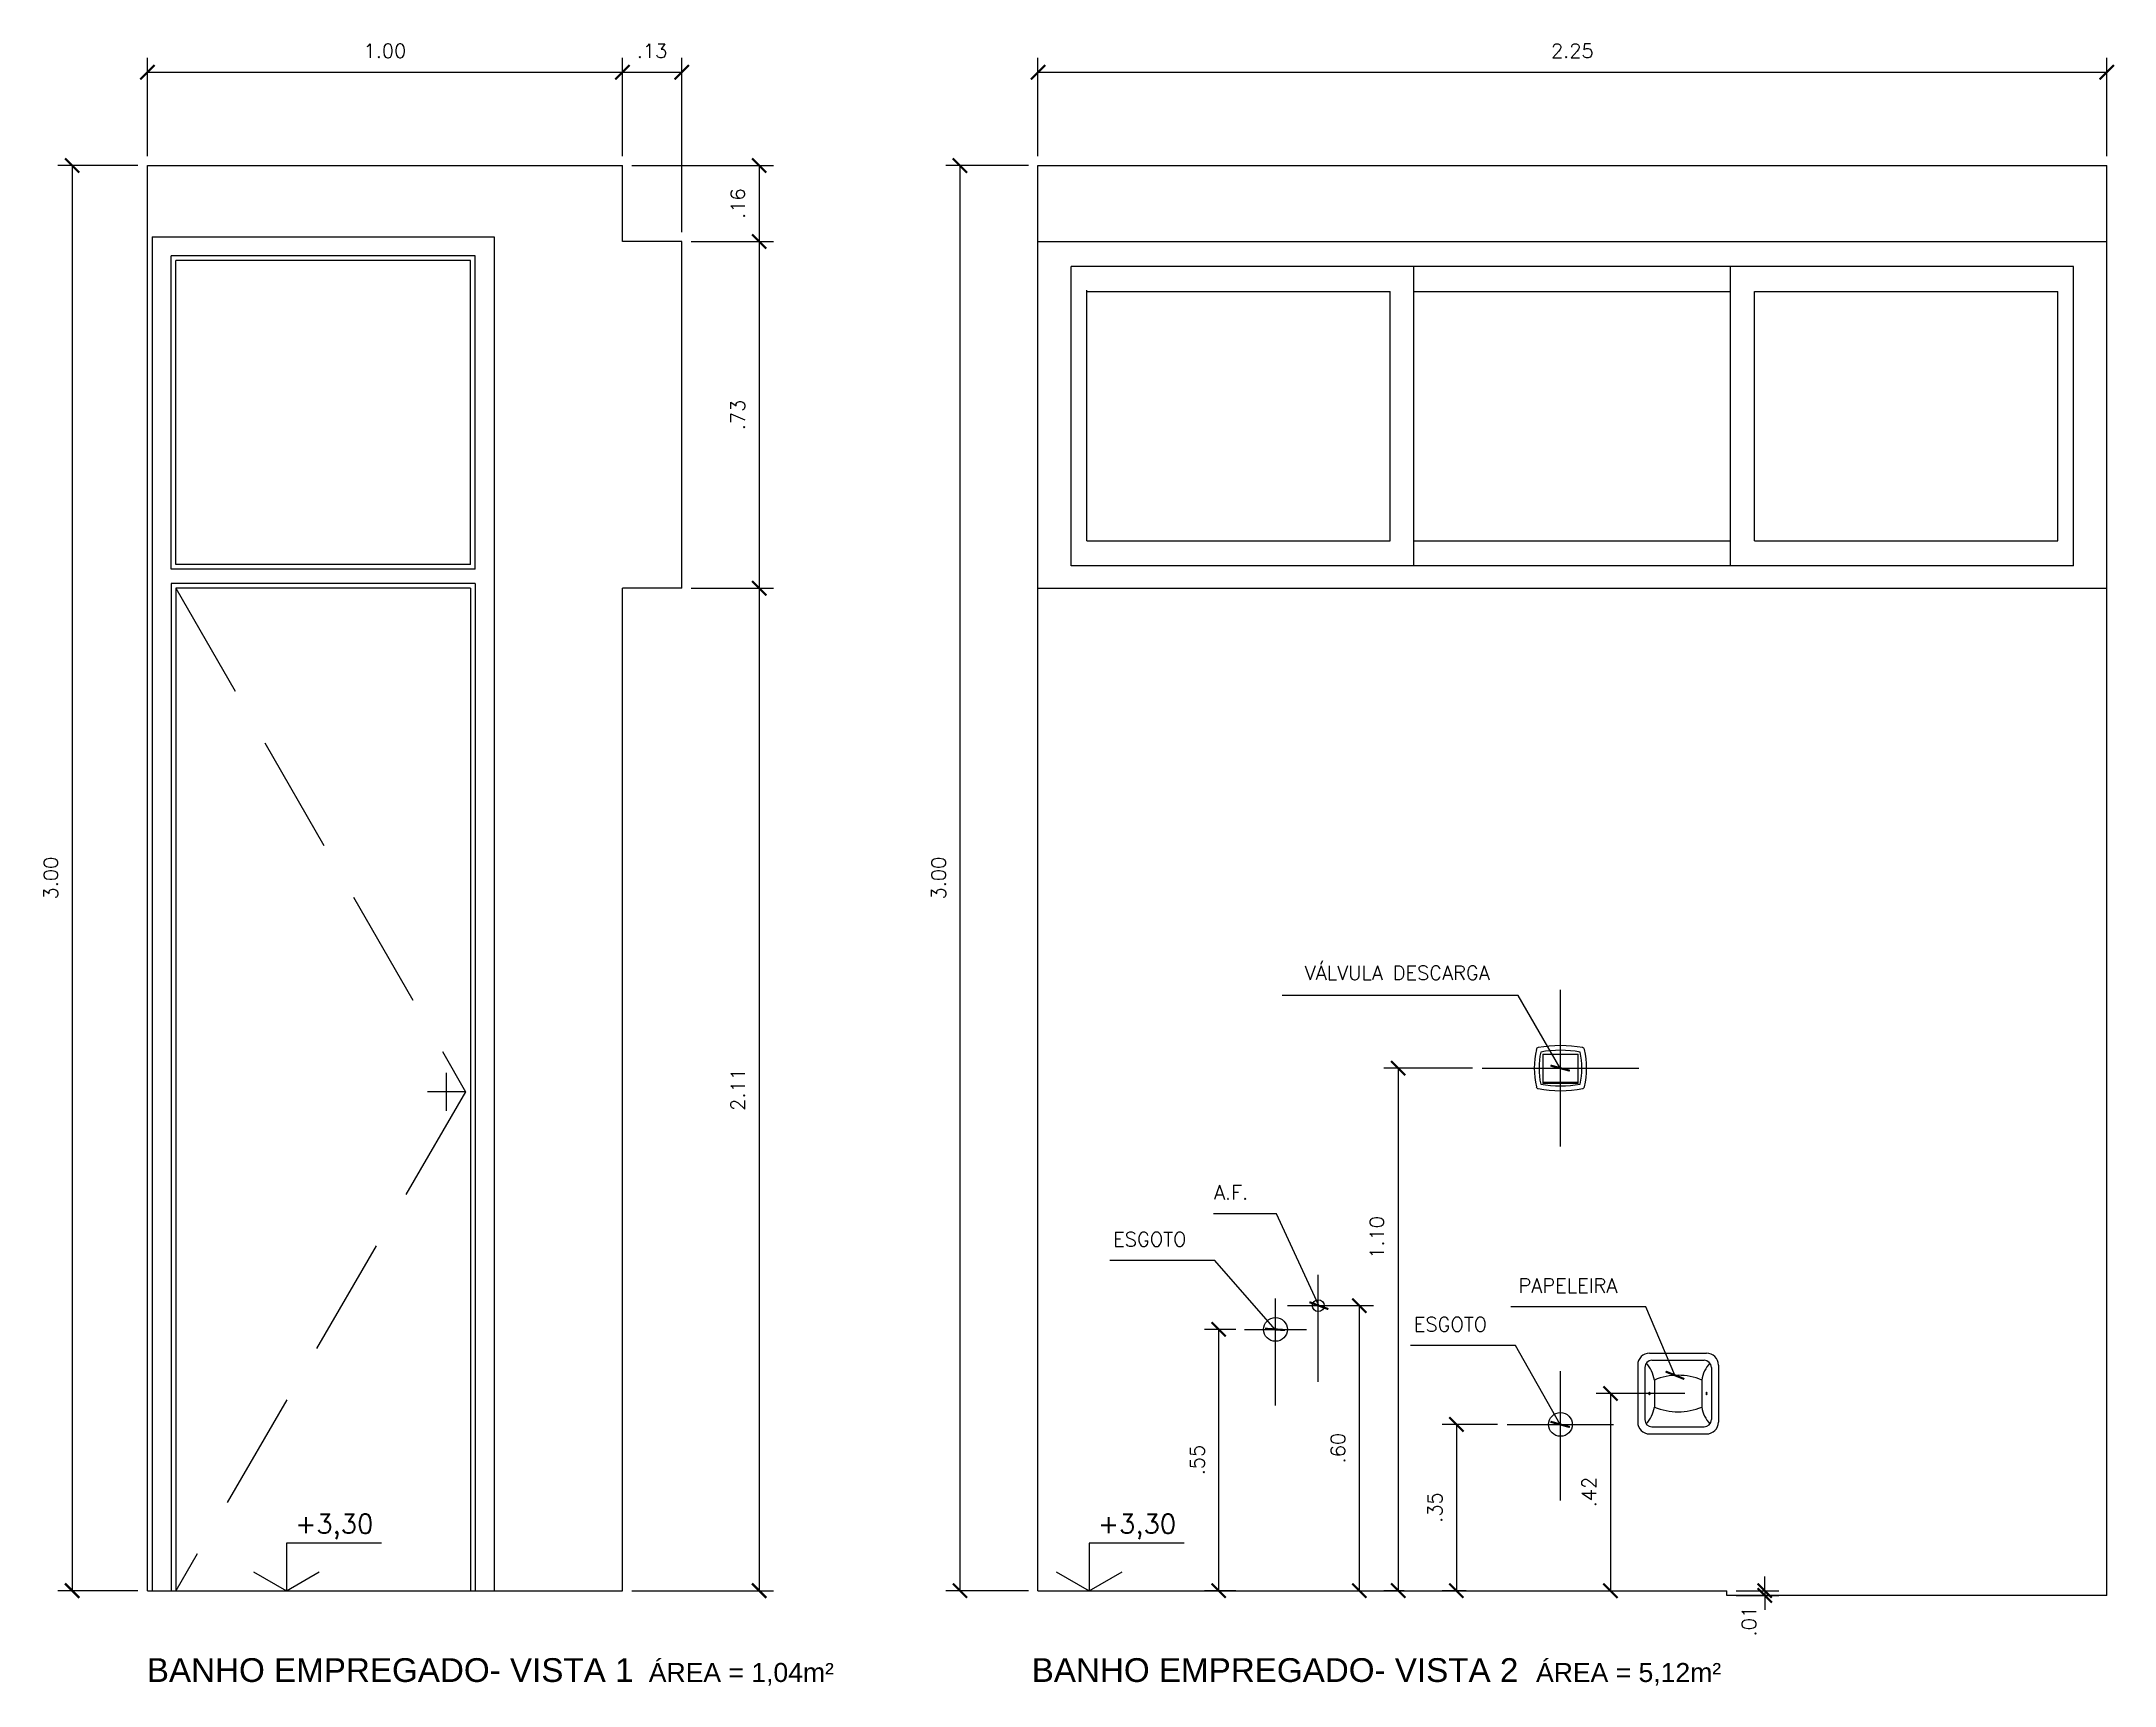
# Model space of a CAD drawing. Header units: millimetres. Extents: x 1 to 250, y 10 to 22.
# Drawn here: x 74.573 to 78.938, y 18.091 to 21.552 of the extents above; entities that cross this region are included whole.
import ezdxf

# ---------------------------------------------------------------- set-up
doc = ezdxf.new("R2010")
doc.units = ezdxf.units.MM
doc.linetypes.add('HIDDEN', pattern=[0.375, 0.25, -0.125])
for name, color, linetype in [('COTAS', 1, 'Continuous'), ('LPROJ', 7, 'HIDDEN'), ('LVISTA01', 8, 'Continuous'), ('LVISTA02', 1, 'Continuous'), ('NOTAS', 2, 'Continuous'), ('PEÇAS', 7, 'Continuous'), ('REVEST', 2, 'Continuous')]:
    doc.layers.add(name, color=color, linetype=linetype)
doc.styles.add('60-20', font='romans.shx', dxfattribs={"height": 0.03})
doc.styles.add('60-50', font='romans.shx', dxfattribs={"height": 0.075})
doc.styles.add('80-20', font='romans.shx', dxfattribs={"height": 0.04})
doc.styles.add('ARIAL', font='arial.ttf', dxfattribs={"height": 0.05})
doc.dimstyles.new('20', dxfattribs={"dimtxt": 0.1, "dimasz": 0.075, "dimexe": 0.075, "dimexo": 0.05, "dimgap": 0.075, "dimtad": 1, "dimzin": 4, "dimdsep": 46, "dimtxsty": '60-50', "dimblk1": 'ARCHTICK', "dimblk2": 'ARCHTICK', "dimsah": 1, "dimcen": 2.5, "dimclrt": 3, "dimadec": 0, "dimazin": 0, "dimtfac": 1, "dimtmove": 2, "dimatfit": 3, "dimldrblk": 'ARCHTICK', "dimfxl": 1, "dimarcsym": 0})

msp = doc.modelspace()

# ---------------------------------------------------------------- texts
at = {"layer": 'COTAS', "color": 3, "char_height": 0.03, "attachment_point": 6, "style": '60-20'}
for s, insert in [('VÁLVULA DESCARGA', (77.6222, 19.5914)), ('A.F.', (77.1136, 19.1293)), ('ESGOTO', (76.9837, 19.0307)), ('PAPELEIRA', (77.8909, 18.9332)), ('ESGOTO', (77.6166, 18.8517))]:
    msp.add_mtext(s, dxfattribs=dict(at, insert=insert))
at = {"layer": 'NOTAS', "color": 3, "style": '80-20'}
for p in [(75.1073, 18.4117), (76.7974, 18.4117)]:
    msp.add_text('+3,30', height=0.04, dxfattribs=at).set_placement(p)
at = {"layer": 'NOTAS', "style": 'ARIAL'}
for s, height, p in [('BANHO EMPREGADO- VISTA 1', 0.05, (74.7949, 18.0988)), ('ÁREA = 1,04m²', 0.04, (75.8517, 18.0987)), ('BANHO EMPREGADO- VISTA 2', 0.05, (76.6579, 18.0988)), ('ÁREA = 5,12m²', 0.04, (77.7197, 18.0987))]:
    msp.add_text(s, height=height, dxfattribs=at).set_placement(p)

# ---------------------------------------------------------------- blocks, each defined once
blk = doc.blocks.new('_ARCHTICK')
at = {"color": 0, "linetype": 'ByBlock', "const_width": 0.15}
blk.add_lwpolyline([(-0.5, -0.5), (0.5, 0.5)], dxfattribs=at)
blk = doc.blocks.new('*D54')
at = {"color": 0, "linetype": 'ByBlock'}
for p, q in [((74.7961, 21.3109), (74.7961, 21.5173)), ((74.7961, 21.4873), (75.7961, 21.4873)), ((75.7961, 21.3109), (75.7961, 21.5173))]:
    blk.add_line(p, q, dxfattribs=at)
at = {"layer": 'DEFPOINTS', "color": 0, "linetype": 'ByBlock'}
for p in [(75.7961, 21.4873), (74.7961, 21.2909), (75.7961, 21.2909)]:
    blk.add_point(p, dxfattribs=at)
at = {"color": 0, "linetype": 'ByBlock', "xscale": 0.03, "yscale": 0.03, "zscale": 0.03, "rotation": 180}
blk.add_blockref('_ARCHTICK', (74.7961, 21.4873), dxfattribs=at)
at = {"color": 0, "linetype": 'ByBlock', "xscale": 0.03, "yscale": 0.03, "zscale": 0.03}
blk.add_blockref('_ARCHTICK', (75.7961, 21.4873), dxfattribs=at)
at = {"color": 3, "linetype": 'ByBlock', "insert": (75.2961, 21.5323), "char_height": 0.03, "attachment_point": 5, "style": '60-20'}
blk.add_mtext('1.00', dxfattribs=at)
blk = doc.blocks.new('*D106')
at = {"color": 0, "linetype": 'ByBlock'}
for p, q in [((75.7961, 21.3109), (75.7961, 21.5173)), ((75.7961, 21.4873), (75.9211, 21.4873)), ((75.9211, 21.1509), (75.9211, 21.5173))]:
    blk.add_line(p, q, dxfattribs=at)
at = {"layer": 'DEFPOINTS', "color": 0, "linetype": 'ByBlock'}
for p in [(75.9211, 21.4873), (75.7961, 21.2909), (75.9211, 21.1309)]:
    blk.add_point(p, dxfattribs=at)
at = {"color": 0, "linetype": 'ByBlock', "xscale": 0.03, "yscale": 0.03, "zscale": 0.03, "rotation": 180}
blk.add_blockref('_ARCHTICK', (75.7961, 21.4873), dxfattribs=at)
at = {"color": 0, "linetype": 'ByBlock', "xscale": 0.03, "yscale": 0.03, "zscale": 0.03}
blk.add_blockref('_ARCHTICK', (75.9211, 21.4873), dxfattribs=at)
at = {"color": 3, "linetype": 'ByBlock', "insert": (75.8586, 21.5323), "char_height": 0.03, "attachment_point": 5, "style": '60-20'}
blk.add_mtext('.13', dxfattribs=at)
blk = doc.blocks.new('*D164')
at = {"color": 0, "linetype": 'ByBlock'}
for p, q in [((75.8161, 21.2909), (76.1141, 21.2909)), ((76.0841, 21.2909), (76.0841, 21.1309)), ((75.9411, 21.1309), (76.1141, 21.1309))]:
    blk.add_line(p, q, dxfattribs=at)
at = {"layer": 'DEFPOINTS', "color": 0, "linetype": 'ByBlock'}
for p in [(75.7961, 21.2909), (75.9211, 21.1309), (76.0841, 21.1309)]:
    blk.add_point(p, dxfattribs=at)
at = {"color": 0, "linetype": 'ByBlock', "xscale": 0.03, "yscale": 0.03, "zscale": 0.03}
for p, rotation in [((76.0841, 21.2909), 90), ((76.0841, 21.1309), 270)]:
    blk.add_blockref('_ARCHTICK', p, dxfattribs=dict(at, rotation=rotation))
at = {"color": 3, "linetype": 'ByBlock', "insert": (76.0391, 21.2109), "char_height": 0.03, "attachment_point": 5, "rotation": 90, "style": '60-20'}
blk.add_mtext('.16', dxfattribs=at)
blk = doc.blocks.new('*D165')
at = {"color": 0, "linetype": 'ByBlock'}
for p, q in [((76.0841, 21.1309), (76.0841, 20.4009)), ((75.9411, 20.4009), (76.1141, 20.4009))]:
    blk.add_line(p, q, dxfattribs=at)
at = {"layer": 'DEFPOINTS', "color": 0, "linetype": 'ByBlock'}
for p in [(75.9211, 21.1309), (75.9211, 20.4009), (76.0841, 20.4009)]:
    blk.add_point(p, dxfattribs=at)
at = {"color": 0, "linetype": 'ByBlock', "xscale": 0.03, "yscale": 0.03, "zscale": 0.03}
for p, rotation in [((76.0841, 21.1309), 90), ((76.0841, 20.4009), 270)]:
    blk.add_blockref('_ARCHTICK', p, dxfattribs=dict(at, rotation=rotation))
at = {"color": 3, "linetype": 'ByBlock', "insert": (76.0391, 20.7659), "char_height": 0.03, "attachment_point": 5, "rotation": 90, "style": '60-20'}
blk.add_mtext('.73', dxfattribs=at)
blk = doc.blocks.new('*D166')
at = {"color": 0, "linetype": 'ByBlock'}
for p, q in [((76.0841, 20.4009), (76.0841, 18.2909)), ((75.8161, 18.2909), (76.1141, 18.2909))]:
    blk.add_line(p, q, dxfattribs=at)
at = {"layer": 'DEFPOINTS', "color": 0, "linetype": 'ByBlock'}
for p in [(75.9211, 20.4009), (75.7961, 18.2909), (76.0841, 18.2909)]:
    blk.add_point(p, dxfattribs=at)
at = {"color": 0, "linetype": 'ByBlock', "xscale": 0.03, "yscale": 0.03, "zscale": 0.03}
for p, rotation in [((76.0841, 20.4009), 90), ((76.0841, 18.2909), 270)]:
    blk.add_blockref('_ARCHTICK', p, dxfattribs=dict(at, rotation=rotation))
at = {"color": 3, "linetype": 'ByBlock', "insert": (76.0391, 19.3459), "char_height": 0.03, "attachment_point": 5, "rotation": 90, "style": '60-20'}
blk.add_mtext('2.11', dxfattribs=at)
blk = doc.blocks.new('*D167')
at = {"color": 0, "linetype": 'ByBlock'}
for p, q in [((74.7761, 21.2909), (74.6077, 21.2909)), ((74.6377, 21.2909), (74.6377, 18.2909)), ((74.7761, 18.2909), (74.6077, 18.2909))]:
    blk.add_line(p, q, dxfattribs=at)
at = {"layer": 'DEFPOINTS', "color": 0, "linetype": 'ByBlock'}
for p in [(74.7961, 21.2909), (74.6377, 18.2909), (74.7961, 18.2909)]:
    blk.add_point(p, dxfattribs=at)
at = {"color": 0, "linetype": 'ByBlock', "xscale": 0.03, "yscale": 0.03, "zscale": 0.03}
for p, rotation in [((74.6377, 21.2909), 90), ((74.6377, 18.2909), 270)]:
    blk.add_blockref('_ARCHTICK', p, dxfattribs=dict(at, rotation=rotation))
at = {"color": 3, "linetype": 'ByBlock', "insert": (74.5927, 19.7909), "char_height": 0.03, "attachment_point": 5, "rotation": 90, "style": '60-20'}
blk.add_mtext('3.00', dxfattribs=at)
blk = doc.blocks.new('*D55')
at = {"color": 0, "linetype": 'ByBlock'}
for p, q in [((76.6711, 21.3109), (76.6711, 21.5173)), ((76.6711, 21.4873), (78.9211, 21.4873)), ((78.9211, 21.3109), (78.9211, 21.5173))]:
    blk.add_line(p, q, dxfattribs=at)
at = {"layer": 'DEFPOINTS', "color": 0, "linetype": 'ByBlock'}
for p in [(78.9211, 21.4873), (76.6711, 21.2909), (78.9211, 21.2909)]:
    blk.add_point(p, dxfattribs=at)
at = {"color": 0, "linetype": 'ByBlock', "xscale": 0.03, "yscale": 0.03, "zscale": 0.03, "rotation": 180}
blk.add_blockref('_ARCHTICK', (76.6711, 21.4873), dxfattribs=at)
at = {"color": 0, "linetype": 'ByBlock', "xscale": 0.03, "yscale": 0.03, "zscale": 0.03}
blk.add_blockref('_ARCHTICK', (78.9211, 21.4873), dxfattribs=at)
at = {"color": 3, "linetype": 'ByBlock', "insert": (77.7961, 21.5323), "char_height": 0.03, "attachment_point": 5, "style": '60-20'}
blk.add_mtext('2.25', dxfattribs=at)
blk = doc.blocks.new('*D168')
at = {"color": 0, "linetype": 'ByBlock'}
for p, q in [((76.6511, 21.2909), (76.4769, 21.2909)), ((76.5069, 21.2909), (76.5069, 18.2909)), ((76.6511, 18.2909), (76.4769, 18.2909))]:
    blk.add_line(p, q, dxfattribs=at)
at = {"layer": 'DEFPOINTS', "color": 0, "linetype": 'ByBlock'}
for p in [(76.6711, 21.2909), (76.5069, 18.2909), (76.6711, 18.2909)]:
    blk.add_point(p, dxfattribs=at)
at = {"color": 0, "linetype": 'ByBlock', "xscale": 0.03, "yscale": 0.03, "zscale": 0.03}
for p, rotation in [((76.5069, 21.2909), 90), ((76.5069, 18.2909), 270)]:
    blk.add_blockref('_ARCHTICK', p, dxfattribs=dict(at, rotation=rotation))
at = {"color": 3, "linetype": 'ByBlock', "insert": (76.4619, 19.7909), "char_height": 0.03, "attachment_point": 5, "rotation": 90, "style": '60-20'}
blk.add_mtext('3.00', dxfattribs=at)
blk = doc.blocks.new('*D169')
at = {"color": 0, "linetype": 'ByBlock'}
for p, q in [((78.1411, 18.2909), (78.2311, 18.2909)), ((78.2011, 18.2909), (78.2011, 18.3209)), ((78.2011, 18.2909), (78.2011, 18.2809)), ((78.2011, 18.2909), (78.2011, 18.2809)), ((78.1411, 18.2809), (78.2311, 18.2809)), ((78.2011, 18.2809), (78.2011, 18.2509))]:
    blk.add_line(p, q, dxfattribs=at)
at = {"layer": 'DEFPOINTS', "color": 0, "linetype": 'ByBlock'}
for p in [(78.1211, 18.2909), (78.1211, 18.2809), (78.2011, 18.2809)]:
    blk.add_point(p, dxfattribs=at)
at = {"color": 0, "linetype": 'ByBlock', "xscale": 0.03, "yscale": 0.03, "zscale": 0.03}
for p, rotation in [((78.2011, 18.2909), 270), ((78.2011, 18.2809), 90)]:
    blk.add_blockref('_ARCHTICK', p, dxfattribs=dict(at, rotation=rotation))
at = {"color": 3, "linetype": 'ByBlock', "insert": (78.1682, 18.2267), "char_height": 0.03, "attachment_point": 5, "rotation": 90, "style": '60-20'}
blk.add_mtext('.01', dxfattribs=at)
blk = doc.blocks.new('*D347')
at = {"color": 0, "linetype": 'ByBlock'}
for p, q in [((120.8817, 18.6409), (120.7649, 18.6409)), ((120.7949, 18.6409), (120.7949, 18.2909)), ((120.8155, 18.2909), (120.7649, 18.2909))]:
    blk.add_line(p, q, dxfattribs=at)
at = {"layer": 'DEFPOINTS', "color": 0, "linetype": 'ByBlock'}
for p in [(120.9017, 18.6409), (120.7949, 18.2909), (120.8355, 18.2909)]:
    blk.add_point(p, dxfattribs=at)
at = {"color": 0, "linetype": 'ByBlock', "xscale": 0.03, "yscale": 0.03, "zscale": 0.03}
for p, rotation in [((120.7949, 18.6409), 90), ((120.7949, 18.2909), 270)]:
    blk.add_blockref('_ARCHTICK', p, dxfattribs=dict(at, rotation=rotation))
at = {"color": 3, "linetype": 'ByBlock', "insert": (120.7499, 18.4659), "char_height": 0.03, "attachment_point": 5, "rotation": 90, "style": '60-20'}
blk.add_mtext('.35', dxfattribs=at)
blk = doc.blocks.new('*D348')
at = {"color": 0, "linetype": 'ByBlock'}
for p, q in [((77.5861, 19.3909), (77.3995, 19.3909)), ((77.4295, 19.3909), (77.4295, 18.2909)), ((77.4421, 18.2909), (77.3995, 18.2909))]:
    blk.add_line(p, q, dxfattribs=at)
at = {"layer": 'DEFPOINTS', "color": 0, "linetype": 'ByBlock'}
for p in [(77.6061, 19.3909), (77.4295, 18.2909), (77.4621, 18.2909)]:
    blk.add_point(p, dxfattribs=at)
at = {"color": 0, "linetype": 'ByBlock', "xscale": 0.03, "yscale": 0.03, "zscale": 0.03}
for p, rotation in [((77.4295, 19.3909), 90), ((77.4295, 18.2909), 270)]:
    blk.add_blockref('_ARCHTICK', p, dxfattribs=dict(at, rotation=rotation))
at = {"color": 3, "linetype": 'ByBlock', "insert": (77.3845, 19.0344), "char_height": 0.03, "attachment_point": 5, "rotation": 90, "style": '60-20'}
blk.add_mtext('1.10', dxfattribs=at)
blk = doc.blocks.new('*D349')
at = {"color": 0, "linetype": 'ByBlock'}
for p, q in [((121.276, 18.7059), (121.0894, 18.7059)), ((121.1194, 18.7059), (121.1194, 18.2909)), ((121.1254, 18.2909), (121.1494, 18.2909))]:
    blk.add_line(p, q, dxfattribs=at)
at = {"layer": 'DEFPOINTS', "color": 0, "linetype": 'ByBlock'}
for p in [(121.296, 18.7059), (121.1054, 18.2909), (121.1194, 18.2909)]:
    blk.add_point(p, dxfattribs=at)
at = {"color": 0, "linetype": 'ByBlock', "xscale": 0.03, "yscale": 0.03, "zscale": 0.03}
for p, rotation in [((121.1194, 18.7059), 90), ((121.1194, 18.2909), 270)]:
    blk.add_blockref('_ARCHTICK', p, dxfattribs=dict(at, rotation=rotation))
at = {"color": 3, "linetype": 'ByBlock', "insert": (121.0744, 18.4984), "char_height": 0.03, "attachment_point": 5, "rotation": 90, "style": '60-20'}
blk.add_mtext('.42', dxfattribs=at)
blk = doc.blocks.new('*D350')
at = {"color": 0, "linetype": 'ByBlock'}
for p, q in [((120.5269, 18.8909), (120.5845, 18.8909)), ((120.5545, 18.8909), (120.5545, 18.2909)), ((120.5269, 18.2909), (120.5845, 18.2909))]:
    blk.add_line(p, q, dxfattribs=at)
at = {"layer": 'DEFPOINTS', "color": 0, "linetype": 'ByBlock'}
for p in [(120.5069, 18.8909), (120.5069, 18.2909), (120.5545, 18.2909)]:
    blk.add_point(p, dxfattribs=at)
at = {"color": 0, "linetype": 'ByBlock', "xscale": 0.03, "yscale": 0.03, "zscale": 0.03}
for p, rotation in [((120.5545, 18.8909), 90), ((120.5545, 18.2909), 270)]:
    blk.add_blockref('_ARCHTICK', p, dxfattribs=dict(at, rotation=rotation))
at = {"color": 3, "linetype": 'ByBlock', "insert": (120.5095, 18.5909), "char_height": 0.03, "attachment_point": 5, "rotation": 90, "style": '60-20'}
blk.add_mtext('.60', dxfattribs=at)
blk = doc.blocks.new('*D351')
at = {"color": 0, "linetype": 'ByBlock'}
for p, q in [((120.2944, 18.8409), (120.2283, 18.8409)), ((120.2583, 18.8409), (120.2583, 18.2909)), ((120.2944, 18.2909), (120.2283, 18.2909))]:
    blk.add_line(p, q, dxfattribs=at)
at = {"layer": 'DEFPOINTS', "color": 0, "linetype": 'ByBlock'}
for p in [(120.3144, 18.8409), (120.2583, 18.2909), (120.3144, 18.2909)]:
    blk.add_point(p, dxfattribs=at)
at = {"color": 0, "linetype": 'ByBlock', "xscale": 0.03, "yscale": 0.03, "zscale": 0.03}
for p, rotation in [((120.2583, 18.8409), 90), ((120.2583, 18.2909), 270)]:
    blk.add_blockref('_ARCHTICK', p, dxfattribs=dict(at, rotation=rotation))
at = {"color": 3, "linetype": 'ByBlock', "insert": (120.2133, 18.5659), "char_height": 0.03, "attachment_point": 5, "rotation": 90, "style": '60-20'}
blk.add_mtext('.55', dxfattribs=at)

# ---------------------------------------------------------------- dimensions: what is measured, and where the dimension line sits
at = {"layer": 'COTAS'}
for p1, p2, picture, middle in [((74.7961, 21.2909), (75.7961, 21.2909), '*D54', (75.2961, 21.5323)), ((76.6711, 21.2909), (78.9211, 21.2909), '*D55', (77.7961, 21.5323))]:
    dim = msp.add_aligned_dim(p1=p1, p2=p2, distance=0.1965, dimstyle='20', override={"dimtxt": 0.02, "dimasz": 0.03, "dimexe": 0.03, "dimexo": 0.02, "dimgap": 0.03, "dimtxsty": '60-20'}, dxfattribs=at)
    dim.commit()
    dim.dimension.update_dxf_attribs({"geometry": picture, "text_midpoint": middle})
dim = msp.add_linear_dim(base=(75.921079, 21.48735), p1=(75.79608, 21.290866), p2=(75.921079, 21.130914), dimstyle='20', override={"dimtxt": 0.02, "dimasz": 0.03, "dimexe": 0.03, "dimexo": 0.02, "dimgap": 0.03, "dimtxsty": '60-20'}, dxfattribs=at)
dim.commit()
dim.dimension.update_dxf_attribs({"geometry": '*D106', "text_midpoint": (75.85858, 21.53235)})
for base, p1, p2, override, picture, middle in [((74.6377, 18.2909), (74.7961, 21.2909), (74.7961, 18.2909), {"dimtxt": 0.02, "dimasz": 0.03, "dimexe": 0.03, "dimexo": 0.02, "dimgap": 0.03, "dimtxsty": '60-20'}, '*D167', (74.5927, 19.7909)), ((76.0841, 21.1309), (75.7961, 21.2909), (75.9211, 21.1309), {"dimtxt": 0.02, "dimasz": 0.03, "dimexe": 0.03, "dimexo": 0.02, "dimgap": 0.03, "dimtxsty": '60-20'}, '*D164', (76.0391, 21.2109)), ((76.5069, 18.2909), (76.6711, 21.2909), (76.6711, 18.2909), {"dimtxt": 0.02, "dimasz": 0.03, "dimexe": 0.03, "dimexo": 0.02, "dimgap": 0.03, "dimtxsty": '60-20'}, '*D168', (76.4619, 19.7909)), ((76.0841, 20.4009), (75.9211, 21.1309), (75.9211, 20.4009), {"dimtxt": 0.02, "dimasz": 0.03, "dimexe": 0.03, "dimexo": 0.02, "dimgap": 0.03, "dimtxsty": '60-20', "dimse1": 1}, '*D165', (76.0391, 20.7659)), ((76.0841, 18.2909), (75.9211, 20.4009), (75.7961, 18.2909), {"dimtxt": 0.02, "dimasz": 0.03, "dimexe": 0.03, "dimexo": 0.02, "dimgap": 0.03, "dimtxsty": '60-20', "dimse1": 1}, '*D166', (76.0391, 19.3459))]:
    dim = msp.add_linear_dim(base=base, p1=p1, p2=p2, angle=90, dimstyle='20', override=override, dxfattribs=at)
    dim.commit()
    dim.dimension.update_dxf_attribs({"geometry": picture, "text_midpoint": middle})
for base, p1, p2, picture, middle in [((77.4295, 18.2909), (77.6061, 19.3909), (77.4621, 18.2909), '*D348', (77.3845, 19.0344)), ((78.2011, 18.2809), (78.1211, 18.2909), (78.1211, 18.2809), '*D169', (78.1682, 18.2267))]:
    dim = msp.add_linear_dim(base=base, p1=p1, p2=p2, angle=90, dimstyle='20', override={"dimtxt": 0.02, "dimasz": 0.03, "dimexe": 0.03, "dimexo": 0.02, "dimgap": 0.03, "dimtxsty": '60-20'}, dxfattribs=at)
    dim.commit()
    dim.dimension.update_dxf_attribs({"geometry": picture, "text_midpoint": middle, "dimtype": 160})
for base, p1, p2, picture, middle, set_off in [((77.3476, 18.2909), (77.3, 18.8909), (77.3, 18.2909), '*D350', (77.3026, 18.5909), (-43.2069, 0)), ((77.0514, 18.2909), (77.1075, 18.8409), (77.1075, 18.2909), '*D351', (77.0064, 18.5659), (-43.2069, 0)), ((77.8764286771, 18.2908657796), (78.0530581157, 18.7058657796), (77.8624872057, 18.2908657796), '*D349', (77.8314286771, 18.4983657796), (-43.2429383521, 0)), ((77.552, 18.2909), (77.6588, 18.6409), (77.5926, 18.2909), '*D347', (77.507, 18.4659), (-43.2429, 0))]:
    dim = msp.add_linear_dim(base=base, p1=p1, p2=p2, angle=90, dimstyle='20', override={"dimtxt": 0.02, "dimasz": 0.03, "dimexe": 0.03, "dimexo": 0.02, "dimgap": 0.03, "dimtxsty": '60-20'}, dxfattribs=at)
    dim.commit()
    dim.dimension.update_dxf_attribs({"geometry": picture, "text_midpoint": middle, "insert": set_off})

# ---------------------------------------------------------------- linework, layer by layer
at = {"layer": 'LPROJ'}
for p, q in [((74.8561, 20.4009), (75.4661, 19.3409)), ((75.4661, 19.3409), (74.8561, 18.2909))]:
    msp.add_line(p, q, dxfattribs=at)
at = {"layer": 'LVISTA01'}
for p, q in [((77.4627, 20.4484), (77.4627, 21.0784)), ((78.1294, 20.4484), (78.1294, 21.0784)), ((76.7736, 20.5009), (76.7736, 21.0284)), ((76.7736, 21.0259), (77.4127, 21.0259)), ((77.4127, 20.5009), (77.4127, 21.0259)), ((77.4627, 21.0259), (78.1294, 21.0259)), ((78.1794, 20.5009), (78.1794, 21.0259)), ((78.1794, 21.0259), (78.8186, 21.0259)), ((78.8186, 20.5009), (78.8186, 21.0259)), ((76.7736, 20.5009), (77.4127, 20.5009)), ((77.4627, 20.5009), (78.1294, 20.5009)), ((78.1794, 20.5009), (78.8186, 20.5009))]:
    msp.add_line(p, q, dxfattribs=at)
at = {"layer": 'LVISTA02'}
for p, q in [((74.8061, 21.1409), (74.8061, 18.2909)), ((74.8061, 21.1409), (75.5261, 21.1409)), ((75.5261, 21.1409), (75.5261, 18.2909)), ((76.6711, 21.1309), (78.9211, 21.1309)), ((74.8461, 20.4409), (74.8461, 21.1009)), ((75.4861, 21.1009), (74.8461, 21.1009)), ((75.4761, 21.0909), (74.8561, 21.0909)), ((74.8561, 20.4509), (74.8561, 21.0909)), ((75.4761, 20.4509), (75.4761, 21.0909)), ((75.4861, 20.4409), (75.4861, 21.1009)), ((76.7411, 20.4484), (76.7411, 21.0784)), ((78.8511, 21.0784), (76.7411, 21.0784)), ((78.8511, 20.4484), (78.8511, 21.0784)), ((75.4861, 20.4409), (74.8461, 20.4409)), ((75.4761, 20.4509), (74.8561, 20.4509)), ((78.8511, 20.4484), (76.7411, 20.4484)), ((74.8461, 20.4109), (74.8461, 18.2909)), ((75.4861, 20.4109), (74.8461, 20.4109)), ((74.8561, 20.4009), (74.8561, 18.2909)), ((75.4761, 20.4009), (74.8561, 20.4009)), ((75.4761, 20.4009), (75.4761, 18.2909)), ((75.4861, 20.4109), (75.4861, 18.2909)), ((76.6711, 20.4009), (78.9211, 20.4009))]:
    msp.add_line(p, q, dxfattribs=at)
at = {"layer": 'NOTAS'}
for p, q in [((75.4261, 19.3009), (75.4261, 19.3809)), ((75.4661, 19.3409), (75.3861, 19.3409))]:
    msp.add_line(p, q, dxfattribs=at)
for points in [[(75.2887, 18.3909), (75.0887, 18.3909), (75.0887, 18.2909)], [(76.9787, 18.3909), (76.7787, 18.3909), (76.7787, 18.2909)]]:
    msp.add_lwpolyline(points, dxfattribs=at)
at = {"layer": 'NOTAS', "color": 3}
for points in [[(75.0194, 18.3309), (75.0887, 18.2909), (75.158, 18.3309)], [(76.7094, 18.3309), (76.7787, 18.2909), (76.848, 18.3309)]]:
    msp.add_lwpolyline(points, dxfattribs=at)
at = {"layer": 'PEÇAS', "color": 8}
for p, q in [((77.7711, 19.2262), (77.7711, 19.5556)), ((77.6064, 19.3909), (77.9358, 19.3909)), ((77.2611, 18.7304), (77.2611, 18.9559)), ((77.1711, 18.6804), (77.1711, 18.9059)), ((77.1961, 18.8909), (77.3261, 18.8909)), ((77.1061, 18.8409), (77.2361, 18.8409)), ((77.9638, 18.7759), (78.0738, 18.7759)), ((77.7711, 18.4804), (77.7711, 18.7529)), ((77.9488, 18.7609), (77.9488, 18.6509)), ((77.9688, 18.7343), (77.9688, 18.6775)), ((78.0688, 18.7343), (78.0688, 18.6775)), ((78.0888, 18.7609), (78.0888, 18.6509)), ((77.6591, 18.6409), (77.8831, 18.6409)), ((77.9638, 18.6359), (78.0738, 18.6359))]:
    msp.add_line(p, q, dxfattribs=at)
at = {"layer": 'PEÇAS'}
for p, q in [((77.7337, 19.4204), (77.8085, 19.4204)), ((77.7337, 19.4204), (77.7337, 19.3584)), ((77.8085, 19.3584), (77.8085, 19.4204)), ((77.7337, 19.3613), (77.8085, 19.3613)), ((77.8085, 19.3584), (77.7337, 19.3584)), ((77.9588, 18.7909), (78.0788, 18.7909)), ((77.9338, 18.7659), (77.9338, 18.6459)), ((78.1038, 18.7659), (78.1038, 18.6459)), ((77.9588, 18.6209), (78.0788, 18.6209))]:
    msp.add_line(p, q, dxfattribs=at)
for centre, radius in [((77.2611, 18.8909), 0.0125), ((77.1711, 18.8409), 0.025), ((77.7711, 18.6409), 0.025)]:
    msp.add_circle(centre, radius, dxfattribs=at)
for centre, radius, start, end in [((77.8992, 19.3909), 0.1831, 167.6112, 192.3888), ((77.7252, 19.4291), 0.005, 100.6764, 167.6112), ((77.7711, 19.1859), 0.2525, 79.3236, 100.6764), ((77.8992, 19.3909), 0.1731, 168.709, 191.291), ((77.7711, 19.1859), 0.2425, 80.1105, 99.8895), ((77.643, 19.3909), 0.1731, 348.709, 11.291), ((77.8169, 19.4291), 0.005, 12.3888, 79.3236), ((77.643, 19.3909), 0.1831, 347.6112, 12.3888), ((77.7252, 19.3527), 0.005, 192.3888, 259.3236), ((77.7711, 19.5959), 0.2525, 259.3236, 280.6764), ((77.7711, 19.5959), 0.2425, 260.1105, 279.8895), ((77.8169, 19.3527), 0.005, 280.6764, 347.6112), ((77.8211, 19.3484), 1.4210854715202e-14, 267.7848, 216.8699), ((77.9588, 18.7659), 0.025, 90, 180), ((78.0788, 18.7659), 0.025, 0, 90), ((77.9588, 18.6459), 0.025, 180, 270), ((78.0788, 18.6459), 0.025, 270, 0)]:
    msp.add_arc(centre, radius, start, end, dxfattribs=at)
at = {"layer": 'PEÇAS', "color": 8}
for centre, radius, start, end in [((77.9638, 18.7609), 0.015, 90, 180), ((77.9036, 18.7248), 0.0659, 8.2703, 43.0744), ((78.134, 18.7248), 0.0659, 136.9256, 171.7297), ((78.0738, 18.7609), 0.015, 0, 90), ((78.0188, 18.6143), 0.13, 67.3801, 112.6199), ((77.9638, 18.6509), 0.015, 180, 270), ((77.9036, 18.6869), 0.0659, 316.9256, 351.7297), ((78.0188, 18.7975), 0.13, 247.3801, 292.6199), ((78.134, 18.6869), 0.0659, 188.2703, 223.0744), ((78.0738, 18.6509), 0.015, 270, 0)]:
    msp.add_arc(centre, radius, start, end, dxfattribs=at)
msp.add_ellipse((77.9588, 18.7059), major_axis=(0, 0.00281), ratio=0.41851, dxfattribs=at)
at = {"layer": 'PEÇAS', "color": 8, "extrusion": (0, 0, -1)}
msp.add_ellipse((78.0788, 18.7059), major_axis=(0, 0.00281), ratio=0.41851, dxfattribs=at)
at = {"layer": 'REVEST'}
for p, q in [((74.7961, 21.2909), (75.7961, 21.2909)), ((74.7961, 18.2909), (74.7961, 21.2909)), ((75.7961, 21.1309), (75.7961, 21.2909)), ((76.6711, 18.2909), (76.6711, 21.2909)), ((76.6711, 21.2909), (78.9211, 21.2909)), ((78.9211, 18.2809), (78.9211, 21.2909)), ((75.9211, 21.1309), (75.7961, 21.1309)), ((75.9211, 20.4009), (75.9211, 21.1309)), ((75.7961, 18.2909), (75.7961, 20.4009)), ((75.9211, 20.4009), (75.7961, 20.4009)), ((74.7961, 18.2909), (75.7961, 18.2909)), ((76.6711, 18.2909), (78.1211, 18.2909)), ((78.1211, 18.2809), (78.1211, 18.2909)), ((78.9211, 18.2809), (78.1211, 18.2809))]:
    msp.add_line(p, q, dxfattribs=at)

msp.set_redraw_order([(e.dxf.handle, doc.entitydb.next_handle()) for e in msp.query("TEXT MTEXT ATTDEF DIMENSION ARC_DIMENSION")])  # texts and dimensions are drawn at this point

# ---------------------------------------------------------------- leaders
at = {"layer": 'COTAS', "annotation_type": 0, "has_hookline": 1, "hookline_direction": 1}
for points, text_width in [([(77.7705, 19.3909), (77.6822, 19.5436), (77.6522, 19.5436)], 0.4371), ([(77.2625, 18.8909), (77.1736, 19.0843), (77.1436, 19.0843)], 0.0729), ([(77.1702, 18.8409), (77.0437, 18.9857), (77.0137, 18.9857)], 0.1614), ([(78.0122, 18.7443), (77.9509, 18.8882), (77.9209, 18.8882)], 0.2243), ([(77.7705, 18.6409), (77.6766, 18.8067), (77.6466, 18.8067)], 0.1614)]:
    msp.add_leader(points, dimstyle='20', override={"dimtxt": 0.02, "dimasz": 0.03, "dimexe": 0.03, "dimexo": 0.02, "dimgap": 0.03, "dimtxsty": '60-20'}, dxfattribs=dict(at, text_width=text_width))

doc.saveas('drawing.dxf')
